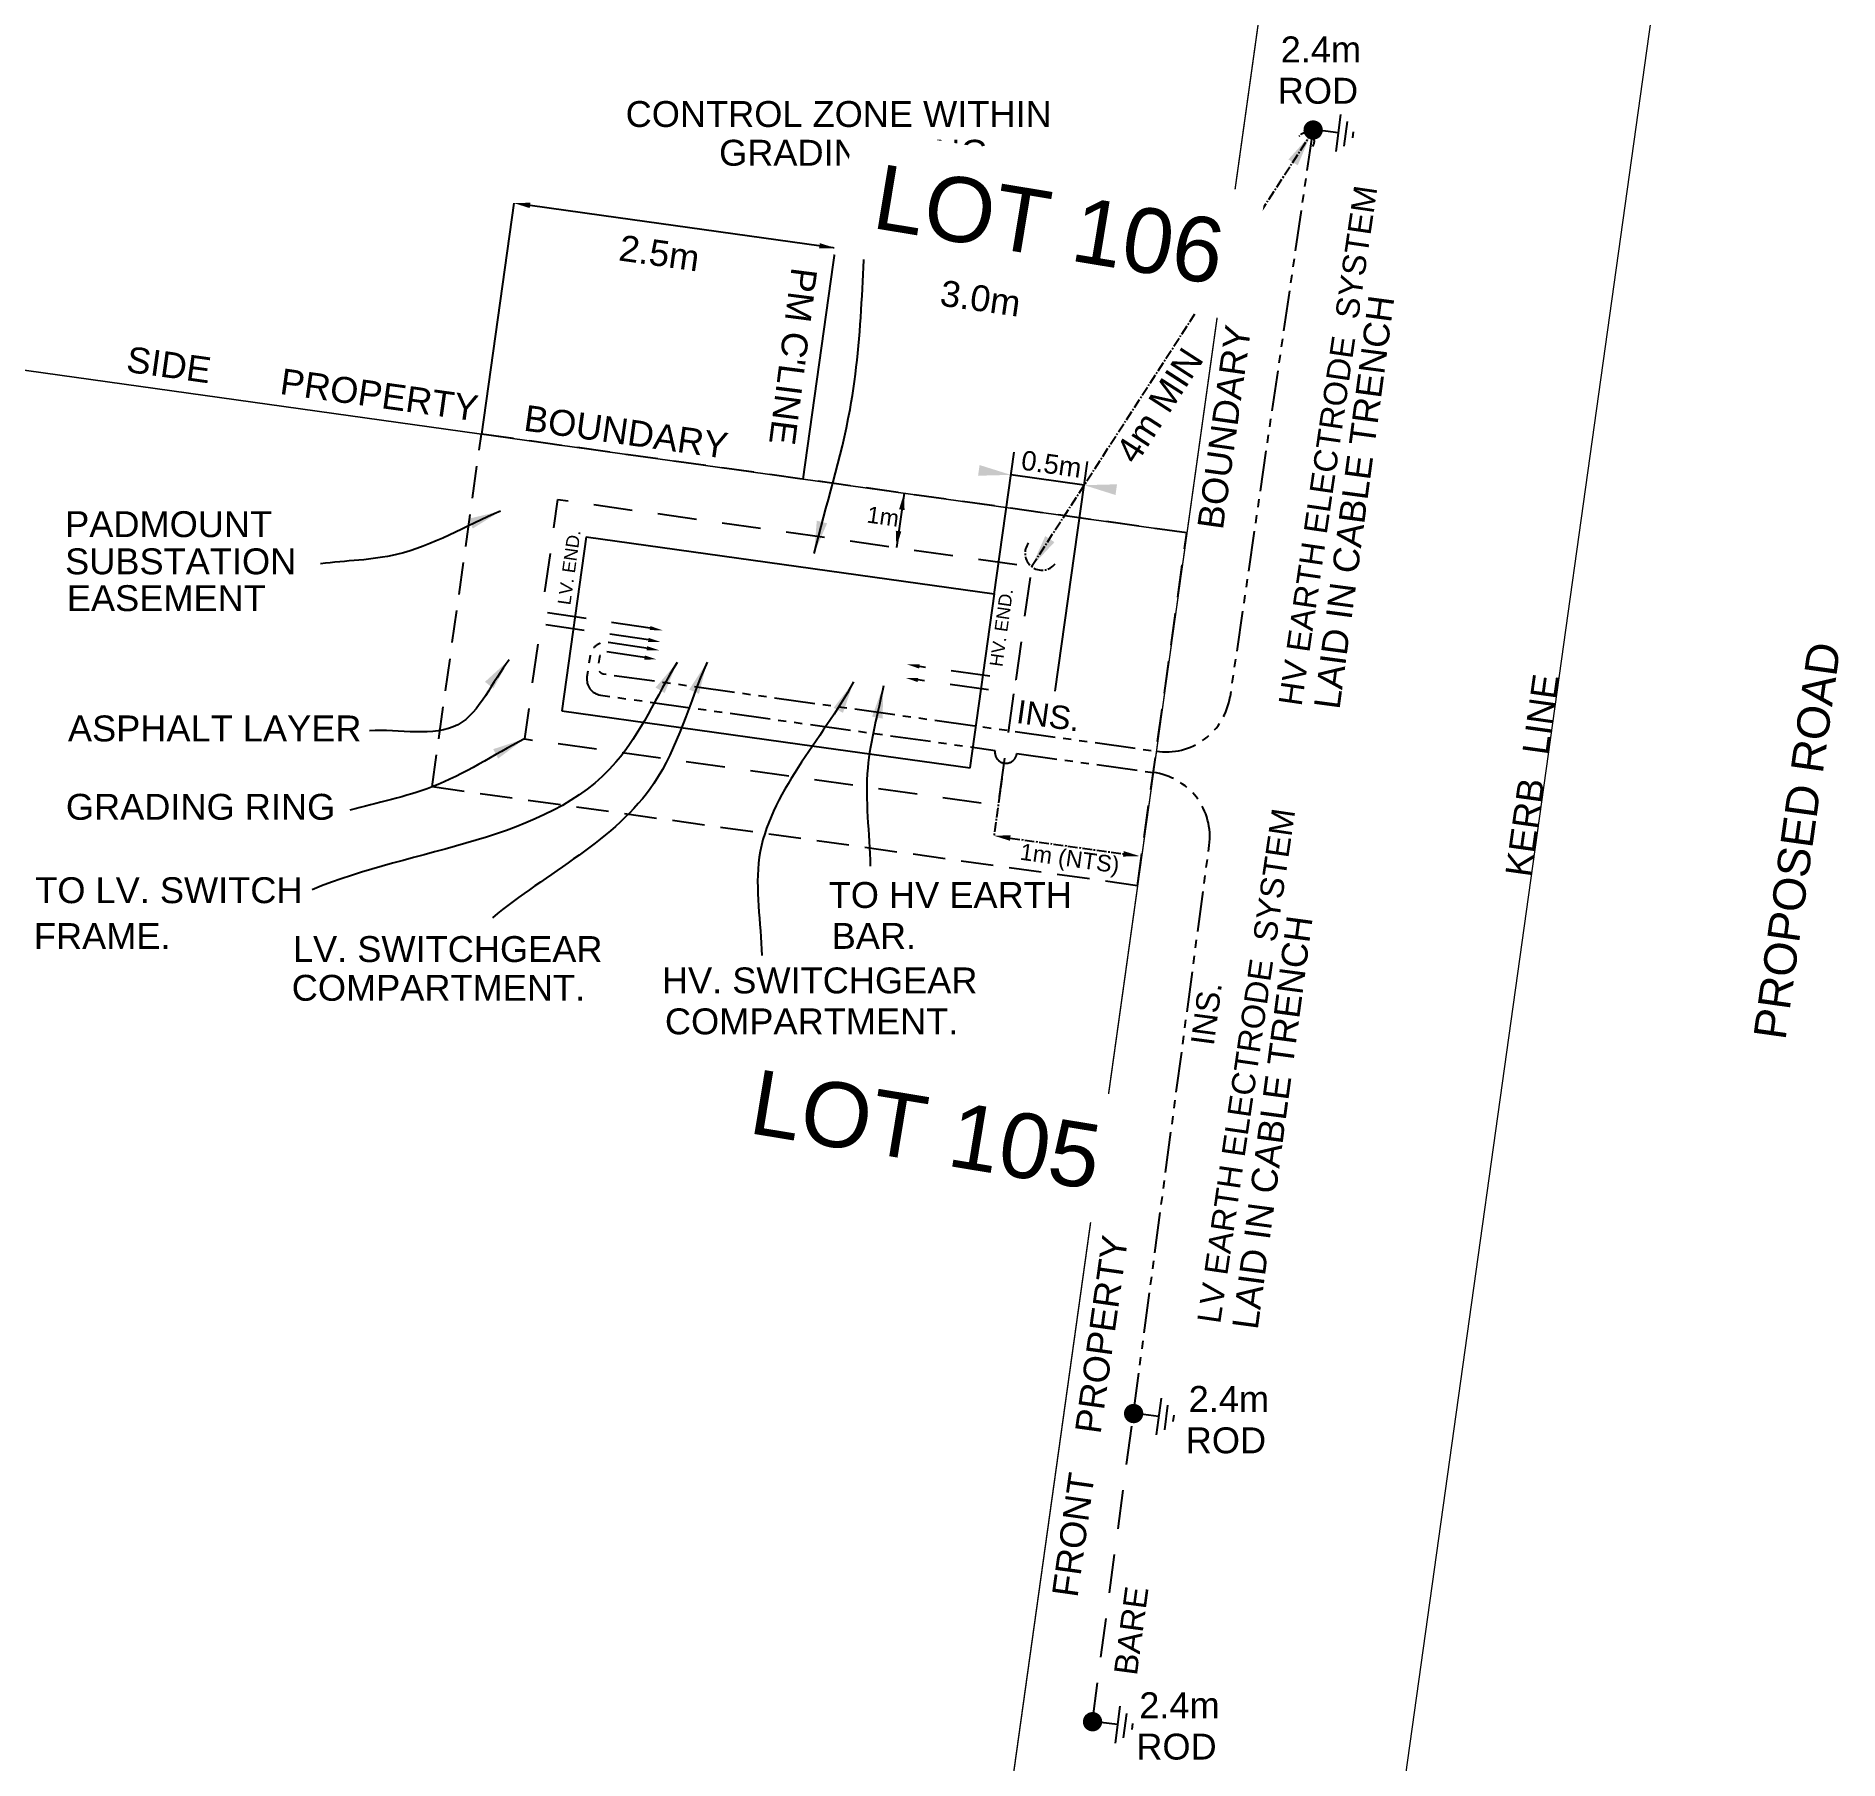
# Model space of a CAD drawing. Header units: metres. Extents: x 301573 to 309518, y 6281168 to 6284857.
# Drawn here: x 306920.4 to 307059.6, y 6282539.2 to 6282672.3 of the extents above; entities that cross this region are included whole.
import ezdxf
from ezdxf.enums import TextEntityAlignment as Align

# ---------------------------------------------------------------- set-up
doc = ezdxf.new("R2010")
doc.units = ezdxf.units.M
for name, pattern in [('CENTER2', [1.125, 0.75, -0.125, 0.125, -0.125]), ('Dash', [5, 3, -2]), ('DASHED', [0.75, 0.5, -0.25]), ('PHANTOM2', [1.25, 0.625, -0.125, 0.125, -0.125, 0.125, -0.125])]:
    doc.linetypes.add(name, pattern=pattern)
for name, color, linetype, lineweight in [('_User Miscellaneous7', 102, 'Continuous', 20), ('Cadastre Developer_SP_NEW', 70, 'Continuous', 15), ('Cadastre Roads_SP_NEW', 42, 'Continuous', 15)]:
    doc.layers.add(name, color=color, linetype=linetype, lineweight=lineweight)
doc.layers.add('Notes', color=7, linetype='Continuous')
doc.styles.add('ARIAL', font='arial.ttf', dxfattribs={"height": 2})
doc.styles.add('ieISOCP', font='arial.ttf', dxfattribs={"height": 1.5})
doc.styles.add('RoadName', font='arial.ttf', dxfattribs={"height": 2.5})
doc.styles.get("Standard").update_dxf_attribs({"font": 'arial.ttf'})
doc.linetypes.add('Cable New UG', pattern='A,7,-0.25,["x",Standard,S=2,R=0,X=0.2,Y=-0.8],-2.1', length=9.35)
doc.dimstyles.new('DIM 1000', dxfattribs={"dimtxt": 2.5, "dimasz": 2.5, "dimexe": 1, "dimexo": 1, "dimgap": 1, "dimtad": 1, "dimdec": 0, "dimzin": 0, "dimdsep": 46, "dimtxsty": 'ARIAL', "dimcen": 1, "dimadec": 0, "dimazin": 0, "dimtfac": 1, "dimtdec": 0, "dimtix": 1, "dimtmove": 0, "dimatfit": 3, "dimfxl": 1, "dimtolj": 1, "dimtzin": 0, "dimarcsym": 0})

msp = doc.modelspace()

# ---------------------------------------------------------------- texts
at = {"layer": '_User Miscellaneous7', "linetype": 'Cable New UG', "lineweight": 0, "style": 'RoadName'}
msp.add_text('PROPOSED ROAD', height=2.5, rotation=82.03691, dxfattribs=at).set_placement((307056.377, 6282610.194), align=Align.MIDDLE_CENTER)
at = {"layer": 'Notes', "color": 7, "style": 'ARIAL'}
for s, p in [('2.4m', (307016.504, 6282670.277)), ('ROD', (307016.278, 6282667.085)), ('PADMOUNT', (306922.634, 6282633.63)), ('SUBSTATION ', (306922.63, 6282630.76)), ('EASEMENT', (306922.766, 6282627.919)), ('ASPHALT LAYER', (306922.849, 6282617.86)), ('GRADING RING', (306922.691, 6282611.811)), ('TO LV. SWITCH', (306920.325, 6282605.374)), ('TO HV EARTH', (306981.599, 6282605.005)), ('FRAME.', (306920.218, 6282601.833)), ('BAR.', (306981.83, 6282601.845)), ('LV. SWITCHGEAR', (306940.226, 6282600.83)), ('COMPARTMENT.', (306940.132, 6282597.839)), ('HV. SWITCHGEAR', (306968.72, 6282598.409)), ('COMPARTMENT.', (306968.951, 6282595.249)), ('2.4m', (307009.396, 6282566.1)), ('ROD', (307009.17, 6282562.908)), ('2.4m', (307005.58, 6282542.458)), ('ROD', (307005.354, 6282539.266))]:
    msp.add_text(s, height=2, dxfattribs=at).set_placement(p)
for s, p in [('CONTROL ZONE WITHIN', (306982.369, 6282666.291)), ('GRADING RING', (306983.533, 6282663.3))]:
    msp.add_text(s, height=2, dxfattribs=at).set_placement(p, align=Align.MIDDLE_CENTER)
for s, p in [('HV EARTH ELECTRODE  SYSTEM', (307020.152, 6282640.695)), ('LV EARTH ELECTRODE  SYSTEM', (307013.839, 6282592.818))]:
    msp.add_text(s, height=1.8, rotation=81.67514, dxfattribs=at).set_placement(p, align=Align.MIDDLE_CENTER)
for s, rotation, p in [('2.5m', 351.92918, (306965.311, 6282655.001)), ("PM C'LINE", 262.68017, (306978.74, 6282654.514)), ('3.0m', 351.92918, (306990.109, 6282651.513)), ('LAID IN CABLE TRENCH', 82.39859, (307021.039, 6282620.27)), ('BOUNDARY', 82.02046, (307012.034, 6282634.142)), ('SIDE', 352.03686, (306927.279, 6282646.399)), ('PROPERTY', 352.03686, (306939.144, 6282644.69)), ('BOUNDARY', 352.03686, (306957.973, 6282641.866)), ('LINE', 82.03691, (307037.135, 6282616.735)), ('KERB', 82.03691, (307035.818, 6282607.32)), ('LAID IN CABLE TRENCH', 82.39859, (307014.726, 6282572.392)), ('PROPERTY', 82.02046, (307002.589, 6282564.338)), ('FRONT', 82.02046, (307000.808, 6282551.717))]:
    msp.add_text(s, height=2, rotation=rotation, dxfattribs=at).set_placement(p)
for s, height, rotation, p in [('LV. END.', 1, 82.03686, (306962.346, 6282631.185)), ('HV. END.', 1, 82.03686, (306995.722, 6282626.534)), ('INS.', 1.8, 352.03686, (306998.363, 6282618.424)), ('INS.', 1.8, 82.39744, (307012.19, 6282596.661)), ('BARE', 1.8, 82.39744, (307006.385, 6282549.021))]:
    msp.add_text(s, height=height, rotation=rotation, dxfattribs=at).set_placement(p, align=Align.BOTTOM_CENTER)
at = {"layer": 'Notes', "color": 3, "linetype": 'CENTER2', "attachment_point": 5, "style": 'ARIAL'}
for s, insert, char_height, rotation in [('4m MIN', (307007.136, 6282643.796), 2, 57.12566), ('1m (NTS)', (307000.196, 6282608.646), 1.2745, 352.03686)]:
    msp.add_mtext(s, dxfattribs=dict(at, insert=insert, char_height=char_height, rotation=rotation))
at = {"layer": 'Notes', "color": 7, "insert": (306998.803, 6282639.26), "char_height": 1.5, "attachment_point": 5, "rotation": 352.01478, "style": 'ARIAL'}
msp.add_mtext('\\A1;0.5m', dxfattribs=at)
at = {"layer": 'Notes', "color": 3, "insert": (306985.796, 6282635.227), "char_height": 1.2745, "attachment_point": 5, "rotation": 351.93211, "style": 'ARIAL'}
msp.add_mtext('1m', dxfattribs=at)

# ---------------------------------------------------------------- blocks, each defined once
blk = doc.blocks.new('m4')
at = {"layer": 'Notes', "color": 7, "linetype": 'Continuous'}
for points in [[(0, -1.95), (0, 0)], [(-1.43, -1.95), (1.43, -1.95)], [(-0.95, -2.52), (0.95, -2.52)], [(-0.24, -3.09), (0.24, -3.09)]]:
    blk.add_lwpolyline(points, dxfattribs=at)

# ---------------------------------------------------------------- hatches: boundary and pattern name
at = {"layer": 'Notes'}
h = msp.add_hatch(color=250, dxfattribs=at)
edge = h.paths.add_edge_path()
edge.add_arc((307019.009, 6282665.056), 0.747, 82.01478, 442.01478, ccw=False)
h = msp.add_hatch(color=250, dxfattribs=at)
edge = h.paths.add_edge_path()
edge.add_arc((307005.148, 6282565.975), 0.747, 82.01478, 442.01478, ccw=False)
h = msp.add_hatch(color=250, dxfattribs=at)
edge = h.paths.add_edge_path()
edge.add_arc((307001.974, 6282542.186), 0.747, 82.01478, 442.01478, ccw=False)

# ---------------------------------------------------------------- linework, layer by layer
at = {"layer": 'Cadastre Developer_SP_NEW', "flags": 128}
for points in [[(306351.061, 6282726.028), (306403.191, 6283098.7), (307061.383, 6283006.63), (307009.252, 6282633.958)], [(306298.916, 6282353.258), (306351.06, 6282726.028), (307009.252, 6282633.958), (306957.107, 6282261.187)]]:
    msp.add_lwpolyline(points, close=True, dxfattribs=at)
at = {"layer": 'Cadastre Roads_SP_NEW', "linetype": 'Continuous', "flags": 128}
for points in [[(307101.576, 6283293.96), (307050.772, 6282930.773), (306998.641, 6282558.101), (306946.524, 6282185.529), (306894.445, 6281813.254), (306892.579, 6281799.914)], [(307131.868, 6283293.96), (307080.482, 6282926.617), (307028.352, 6282553.945), (306976.235, 6282181.372), (306924.156, 6281809.097), (306922.872, 6281799.914)]]:
    msp.add_lwpolyline(points, dxfattribs=at)
at = {"layer": 'Notes', "color": 3, "linetype": 'CENTER2'}
for p, q in [((306997.265, 6282631.351), (307018.977, 6282664.945)), ((306994.973, 6282614.966), (306994.36, 6282610.579)), ((306995.622, 6282610.403), (307004.906, 6282609.104))]:
    msp.add_line(p, q, dxfattribs=at)
at = {"layer": 'Notes', "color": 3, "linetype": 'PHANTOM2', "ltscale": 5}
for p, q in [((307018.987, 6282665.014), (307012.594, 6282621.326)), ((307005.137, 6282566.003), (307010.987, 6282609.837))]:
    msp.add_line(p, q, dxfattribs=at)
at = {"layer": 'Notes', "color": 7}
for p, q in [((306957.292, 6282659.411), (306954.782, 6282641.578)), ((306964.063, 6282658.462), (306958.535, 6282659.236)), ((306982.127, 6282655.93), (306964.063, 6282658.462)), ((306979.618, 6282638.103), (306982.127, 6282655.93)), ((306988.896, 6282654.967), (306983.368, 6282655.742)), ((307011.746, 6282651.681), (306988.896, 6282654.967)), ((306994.372, 6282629.191), (306995.914, 6282640.184)), ((306999.099, 6282621.736), (307001.587, 6282639.472)), ((307001.33, 6282637.64), (306995.669, 6282638.434))]:
    msp.add_line(p, q, dxfattribs=at)
at = {"layer": 'Notes', "linetype": 'DASHED', "ltscale": 5}
for p, q in [((306950.973, 6282614.343), (306954.782, 6282641.578)), ((307009.252, 6282633.958), (306954.782, 6282641.578)), ((307005.442, 6282606.723), (307009.252, 6282633.958)), ((307005.442, 6282606.723), (306950.973, 6282614.343))]:
    msp.add_line(p, q, dxfattribs=at)
at = {"layer": 'Notes', "color": 3}
for p, q in [((306987.415, 6282637.013), (306986.827, 6282632.83)), ((306962.86, 6282633.657), (306960.981, 6282620.227)), ((306962.86, 6282633.657), (306994.378, 6282629.248)), ((306992.517, 6282615.815), (306994.396, 6282629.245)), ((306960.981, 6282620.227), (306979.37, 6282617.654)), ((306979.37, 6282617.654), (306992.517, 6282615.815))]:
    msp.add_line(p, q, dxfattribs=at)
at = {"layer": 'Notes', "color": 3, "linetype": 'Dash'}
msp.add_line((307001.963, 6282542.213), (307005.137, 6282566.003), dxfattribs=at)
at = {"layer": 'Notes', "color": 3, "linetype": 'Dash', "flags": 128}
for points in [[(306967.804, 6282626.605), (306959.472, 6282627.842), (306960.688, 6282636.535), (306997.265, 6282631.351), (306996.042, 6282622.603), (306988.603, 6282623.644), (306988.603, 6282623.644)], [(306967.671, 6282625.695), (306959.344, 6282626.931), (306958.102, 6282618.054), (306994.689, 6282612.937), (306995.896, 6282621.565), (306988.49, 6282622.601), (306988.49, 6282622.601)]]:
    msp.add_lwpolyline(points, dxfattribs=at)
at = {"layer": 'Notes', "color": 3, "linetype": 'PHANTOM2', "ltscale": 5, "flags": 128}
for points in [[(306967.653, 6282625.032), (306964.582, 6282625.502, 0.4142136), (306963.169, 6282624.463), (306962.934, 6282622.846, 0.4118323), (306963.978, 6282621.431), (306994.448, 6282617.169)], [(306967.543, 6282624.31), (306964.472, 6282624.78, 0.4142136), (306963.891, 6282624.353), (306963.785, 6282623.657, 0.4142136), (306964.212, 6282623.076), (307006.895, 6282617.105)]]:
    msp.add_lwpolyline(points, format="xyb", dxfattribs=at)
msp.add_lwpolyline([(306996.125, 6282616.935), (307006.665, 6282615.46)], dxfattribs=at)
at = {"layer": 'Notes', "color": 3, "linetype": 'CENTER2'}
for centre, radius, start, end in [((307018.444, 6282664.166), 0.662, 324.60107, 144.60107), ((306998.063, 6282632.377), 1.3, 142.12709, 322.12709)]:
    msp.add_arc(centre, radius, start, end, dxfattribs=at)
at = {"layer": 'Notes', "color": 3, "linetype": 'PHANTOM2', "ltscale": 5}
for centre, radius, start, end in [((307007.647, 6282622.048), 5, 261.34723, 351.69442), ((306995.282, 6282617.021), 0.847, 169.90449, 354.16924), ((307006.031, 6282610.5), 5, 352.3793, 82.7265)]:
    msp.add_arc(centre, radius, start, end, dxfattribs=at)
at = {"layer": 'Notes', "color": 3, "linetype": 'CENTER2'}
for points in [[(307017.102, 6282662.782), (307017.819, 6282662.327), (307018.827, 6282664.706)], [(306998.322, 6282633.708), (306999.03, 6282633.238), (306997.265, 6282631.351)], [(306995.651, 6282610.613), (306995.592, 6282610.192), (306994.36, 6282610.579)], [(307004.327, 6282608.97), (307004.386, 6282609.391), (307005.619, 6282609.004)]]:
    msp.add_solid(points, dxfattribs=at)
at = {"layer": 'Notes', "color": 7}
for points in [[(306958.506, 6282659.029), (306958.564, 6282659.444), (306957.292, 6282659.411)], [(306980.854, 6282655.911), (306980.917, 6282656.325), (306982.127, 6282655.93)], [(306983.339, 6282655.535), (306983.397, 6282655.949), (306982.125, 6282655.916)], [(307010.473, 6282651.662), (307010.536, 6282652.076), (307011.746, 6282651.681)], [(306993.135, 6282638.369), (306993.251, 6282639.194), (306995.669, 6282638.434)], [(307003.748, 6282636.88), (307003.864, 6282637.706), (307001.33, 6282637.64)]]:
    msp.add_solid(points, dxfattribs=at)
at = {"layer": 'Notes', "color": 3}
for points in [[(306987.036, 6282635.777), (306987.457, 6282635.721), (306987.415, 6282637.013)], [(306986.782, 6282634.121), (306987.204, 6282634.066), (306986.827, 6282632.83)], [(306967.777, 6282626.448), (306968.746, 6282626.445), (306967.83, 6282626.762)], [(306967.533, 6282624.889), (306968.502, 6282624.902), (306967.581, 6282625.204)], [(306967.644, 6282625.538), (306968.613, 6282625.535), (306967.698, 6282625.852)], [(306967.359, 6282624.176), (306968.328, 6282624.189), (306967.407, 6282624.491)], [(306988.63, 6282623.801), (306987.661, 6282623.804), (306988.577, 6282623.487)], [(306988.517, 6282622.758), (306987.548, 6282622.761), (306988.463, 6282622.444)]]:
    msp.add_solid(points, dxfattribs=at)

# ---------------------------------------------------------------- block references
at = {"layer": 'Notes', "color": 7, "xscale": -1.004520000000001, "yscale": 1.00452, "zscale": 1.00452, "rotation": 82.60939210322255}
for p in [(307018.997, 6282665.084), (307005.137, 6282566.003), (307001.963, 6282542.213)]:
    msp.add_blockref('m4', p, dxfattribs=at)

msp.set_redraw_order([(e.dxf.handle, doc.entitydb.next_handle()) for e in msp.query("TEXT MTEXT ATTDEF DIMENSION ARC_DIMENSION")])  # texts and dimensions are drawn at this point

# ---------------------------------------------------------------- leaders
at = {"layer": 'Notes', "color": 7, "path_type": 1}
for points in [[(306980.474, 6282632.373), (306983.246, 6282643.476), (306984.669, 6282661.095)], [(306956.255, 6282635.63), (306948.235, 6282632.287), (306942.361, 6282631.577)], [(306969.886, 6282623.94), (306965.169, 6282616.245), (306941.701, 6282606.406)], [(306956.93, 6282624.164), (306952.957, 6282619.144), (306946.141, 6282618.677)], [(306972.205, 6282623.985), (306968.1, 6282614.616), (306955.626, 6282604.244)], [(306983.527, 6282622.459), (306976.237, 6282608.912), (306976.434, 6282601.337)], [(306985.822, 6282622.155), (306984.614, 6282615.816), (306984.812, 6282608.241)], [(306958.102, 6282618.054), (306950.973, 6282614.343), (306944.621, 6282612.55)]]:
    msp.add_leader(points, dimstyle='DIM 1000', override={"dimgap": 1, "dimtad": 0}, dxfattribs=at)

# ---------------------------------------------------------------- next in the draw order: texts
at = {"layer": 'Cadastre Developer_SP_NEW', "char_height": 5, "attachment_point": 5, "rotation": 350.64566, "style": 'ieISOCP', "bg_fill": 3, "box_fill_scale": 1.5, "bg_fill_color": 256, "bg_fill_transparency": 0}
for s, insert in [('LOT 106', (306998.629, 6282657.742)), ('LOT 105', (306989.105, 6282587.87))]:
    msp.add_mtext(s, dxfattribs=dict(at, insert=insert))

doc.saveas('drawing.dxf')
